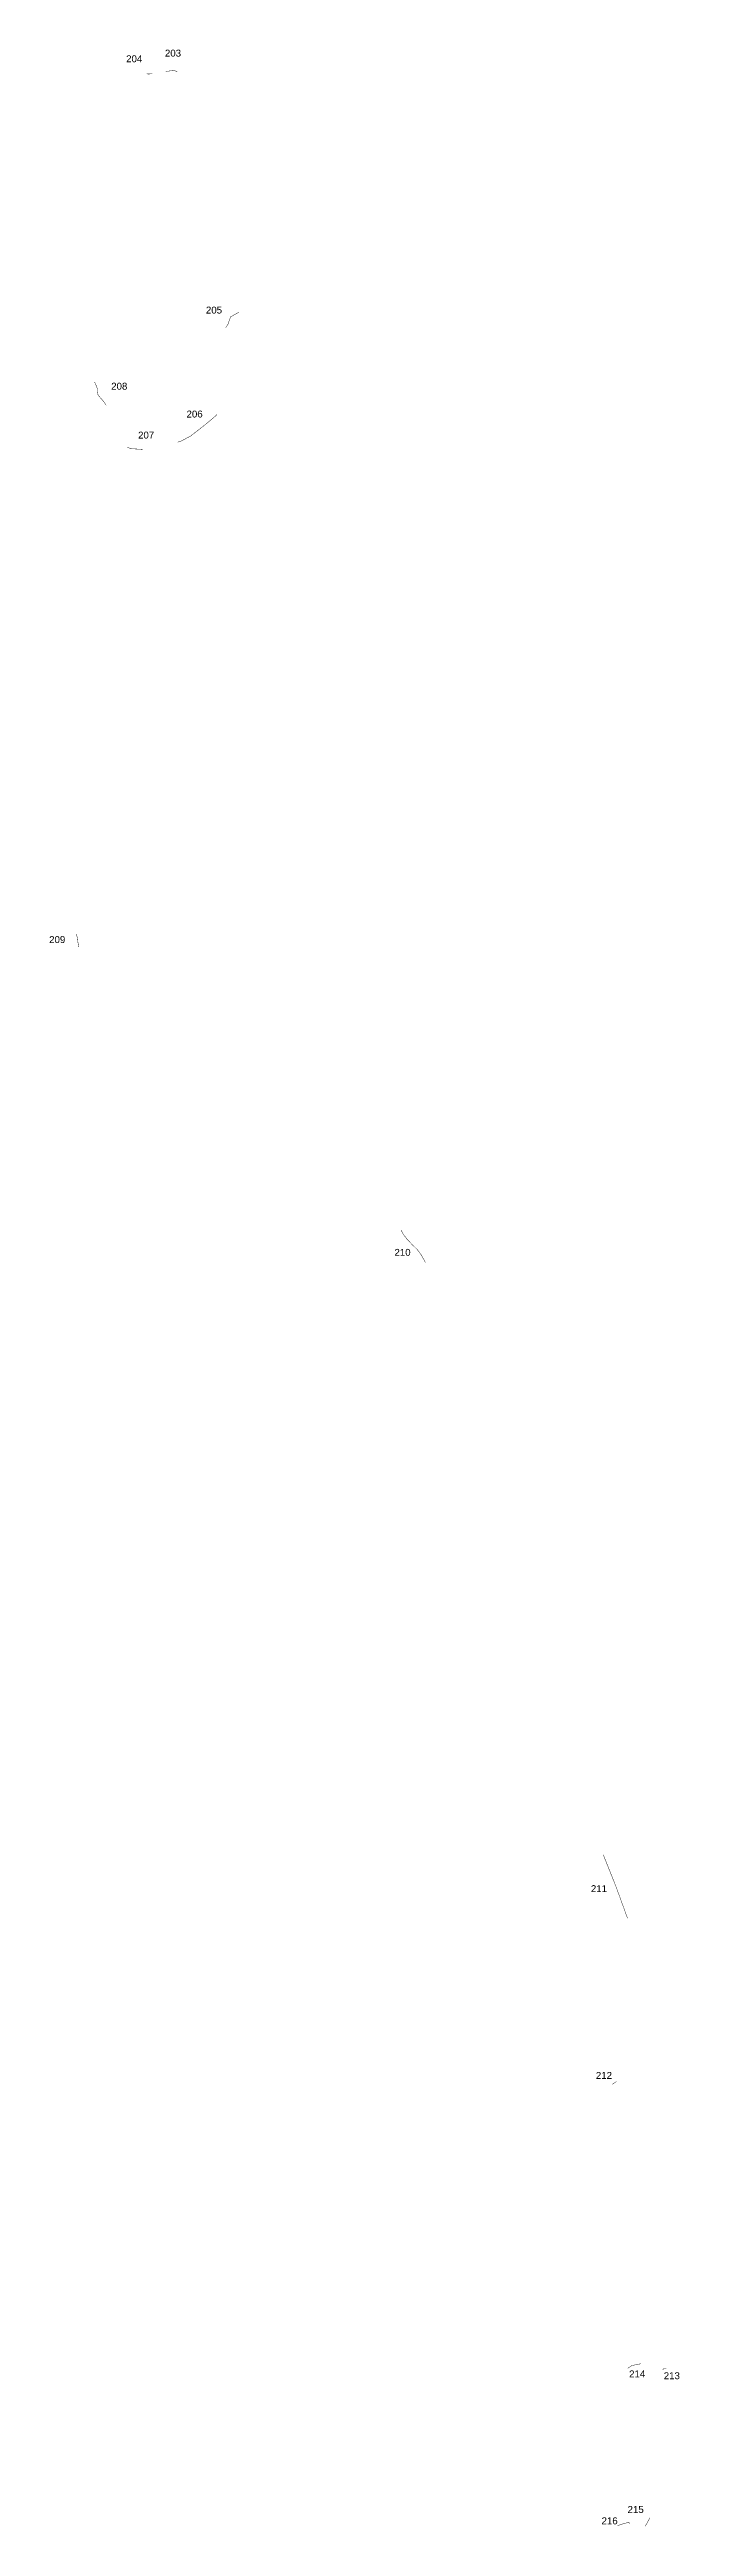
# Model space of a CAD drawing. Header units: metres. Extents: x 254129 to 356845, y 1741129 to 2228052.
# Drawn here: x 303787 to 308334, y 1928282 to 1946173 of the extents above; entities that cross this region are included whole.
import ezdxf

# ---------------------------------------------------------------- set-up
doc = ezdxf.new("R2010")
doc.units = ezdxf.units.M
doc.layers.add('ARTIFICIALLY PROTECTED', color=4, linetype='Continuous')
doc.styles.get("Standard").update_dxf_attribs({"font": 'arial.ttf'})

msp = doc.modelspace()

# ---------------------------------------------------------------- texts
at = {"char_height": 50, "attachment_point": 1}
for s, width, insert in [('204', 84.37, (304340, 1946131)), ('203', 194.41, (304620, 1946172)), ('205', 84.37, (304916, 1944316)), ('208', 84.37, (304232, 1943766)), ('206', 84.37, (304776, 1943565)), ('207', 84.37, (304426, 1943413)), ('209', 84.37, (303784, 1939769)), ('210', 84.37, (306277, 1937510)), ('211', 84.37, (307695, 1932914)), ('212', 84.37, (307731, 1931565)), ('214', 84.37, (307971, 1929409)), ('213', 84.37, (308221, 1929396)), ('215', 84.37, (307960, 1928430)), ('216', 84.37, (307772, 1928348))]:
    msp.add_mtext_dynamic_manual_height_columns(s, width=width, gutter_width=1, heights=[74.2], dxfattribs=dict(at, insert=insert))

# ---------------------------------------------------------------- linework, layer by layer
at = {"layer": 'ARTIFICIALLY PROTECTED', "const_width": 3, "flags": 128}
for points in [[(304488, 1945997), (304500, 1945996), (304528, 1945997)], [(304625, 1946014), (304634, 1946016), (304664, 1946019), (304687, 1946021), (304702, 1946016), (304709, 1946011)], [(305152, 1944276), (305151, 1944274), (305094, 1944242), (305074, 1944186), (305059, 1944164)], [(304196, 1943603), (304178, 1943630), (304151, 1943661), (304137, 1943678), (304134, 1943699), (304133, 1943712), (304133, 1943719), (304127, 1943739), (304119, 1943756), (304112, 1943772)], [(304995, 1943537), (304988, 1943528), (304913, 1943465), (304840, 1943408), (304805, 1943381), (304740, 1943346), (304713, 1943337)], [(304459, 1943286), (304455, 1943285), (304370, 1943290), (304351, 1943300), (304350, 1943301)], [(303982, 1939784), (303984, 1939768), (303988, 1939760), (303990, 1939745), (303991, 1939730), (303995, 1939706), (303998, 1939691)], [(306325, 1937646), (306338, 1937619), (306370, 1937578), (306406, 1937540), (306442, 1937505), (306468, 1937470), (306498, 1937417), (306500, 1937412)], [(307785, 1933133), (307791, 1933118), (307879, 1932897), (307960, 1932674)], [(307878, 1931496), (307876, 1931494), (307850, 1931476)], [(307961, 1929426), (307969, 1929429), (307972, 1929431), (307978, 1929436), (307985, 1929441), (307992, 1929444), (308008, 1929448), (308037, 1929454), (308056, 1929457)], [(308211, 1929419), (308212, 1929419), (308223, 1929420), (308239, 1929421)], [(307977, 1928304), (307974, 1928308), (307965, 1928310), (307943, 1928306), (307898, 1928292), (307889, 1928290)], [(308122, 1928344), (308121, 1928343), (308087, 1928284)]]:
    msp.add_lwpolyline(points, dxfattribs=at)

msp.set_redraw_order([(e.dxf.handle, doc.entitydb.next_handle()) for e in msp.query("TEXT MTEXT ATTDEF DIMENSION ARC_DIMENSION")])  # texts and dimensions are drawn at this point

doc.saveas('drawing.dxf')
